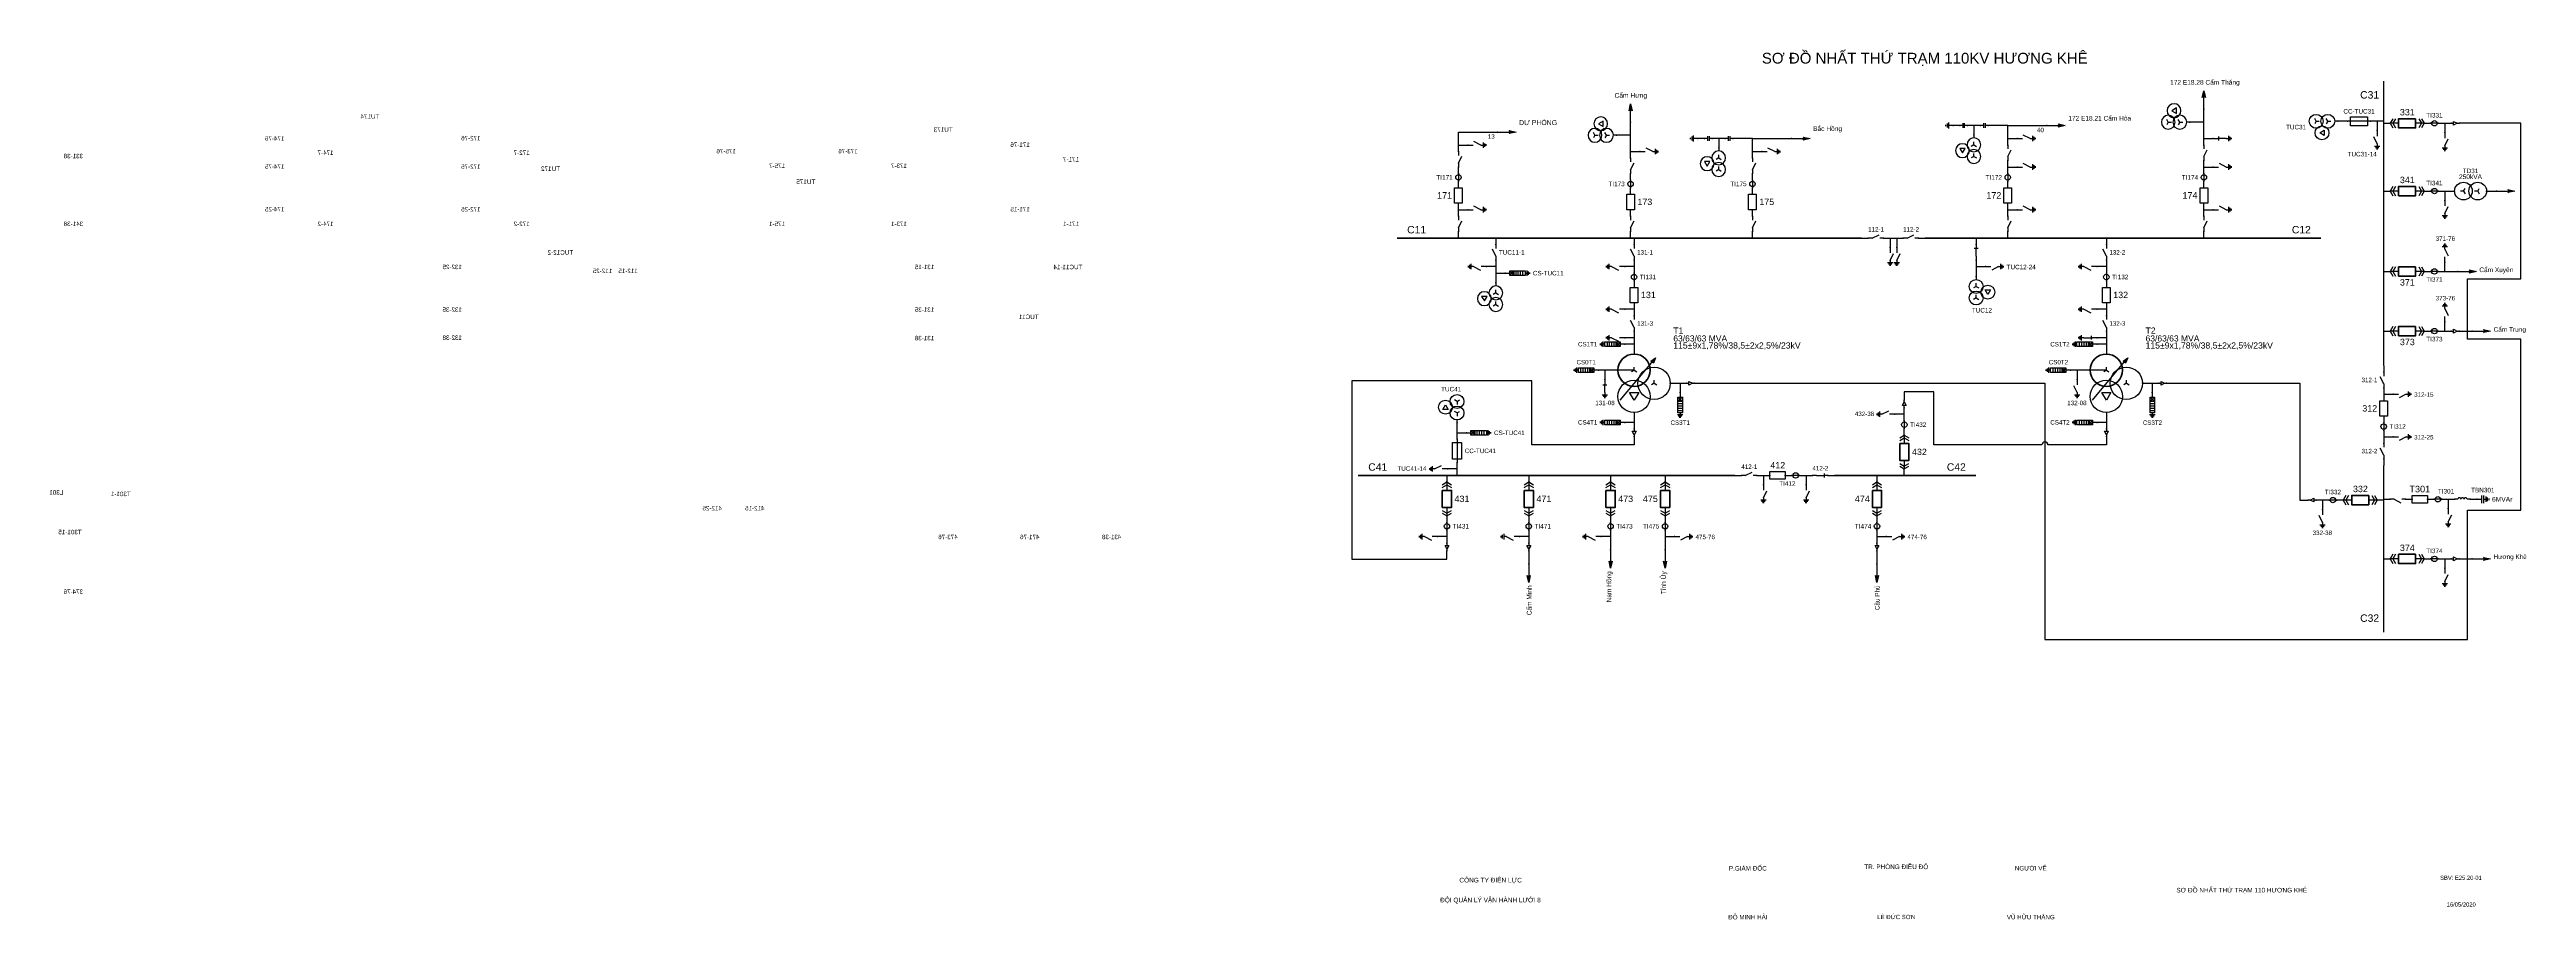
# Model space of a CAD drawing. Header units: millimetres. Extents: x -393 to 411, y 8 to 290.
import ezdxf

# ---------------------------------------------------------------- set-up
doc = ezdxf.new("R2010")
doc.units = ezdxf.units.MM
for name, color, linetype, lineweight in [('BUSBAR_110KV', 1, 'Continuous', 50), ('BUSBAR_22KV', 5, 'Continuous', 50), ('BUSBAR_35KV', 30, 'Continuous', 50), ('GROUND', 3, 'Continuous', 25), ('HV_110KV', 1, 'Continuous', 25), ('MV_22KV', 5, 'Continuous', 25), ('MV_35KV', 30, 'Continuous', 25), ('SLD_OTHER', 7, 'Continuous', 25)]:
    doc.layers.add(name, color=color, linetype=linetype, lineweight=lineweight)
doc.layers.add('SYM_PORTS', color=8, linetype='Continuous', plot=False)
doc.layers.add('TEXT', color=7, linetype='Continuous')
doc.styles.add('SLD_TEXT', font='arial.ttf')

# ---------------------------------------------------------------- blocks, each defined once
blk = doc.blocks.new('SYM_DISCONNECTOR_OPEN')
at = {"lineweight": 25}
for points in [[(0, -1.25), (-1.125, 1)], [(0, 2.5), (0, 1.25)], [(0, -1.25), (0, -2.5)]]:
    blk.add_lwpolyline(points, dxfattribs=at)
at = {"layer": 'SYM_PORTS'}
for p in [(0, 2.5), (0, -2.5)]:
    blk.add_point(p, dxfattribs=at)
blk.add_attdef('DEVICE_CODE', (1, -0.5), '', height=2)
blk = doc.blocks.new('SYM_EARTHING_SWITCH_OPEN')
at = {"lineweight": 25}
for points in [[(0, -1.25), (-1.125, 1)], [(0, 3), (0, 1.25)], [(-0.875, -2), (0.875, -2)], [(-0.5625, -2.4375), (0.5625, -2.4375)], [(-0.25, -2.875), (0.25, -2.875)], [(0, -1.25), (0, -2)]]:
    blk.add_lwpolyline(points, dxfattribs=at)
at = {"layer": 'SYM_PORTS'}
blk.add_point((0, 3), dxfattribs=at)
blk.add_attdef('DEVICE_CODE', (1.875, 0), '', height=2)
blk = doc.blocks.new('SYM_CIRCUIT_BREAKER')
at = {"lineweight": 25}
blk.add_lwpolyline([(-1.25, 2.5), (1.25, 2.5), (1.25, -2.5), (-1.25, -2.5)], close=True, dxfattribs=at)
at = {"layer": 'SYM_PORTS'}
for p in [(0, 2.5), (0, -2.5)]:
    blk.add_point(p, dxfattribs=at)
blk.add_attdef('DEVICE_CODE', (2.25, -0.5), '', height=2)
at = {"flags": 1}
blk.add_attdef('RATING', (2.25, -3.5), '', height=2, dxfattribs=at)
blk = doc.blocks.new('SYM_CURRENT_TRANSFORMER')
at = {"lineweight": 25}
blk.add_lwpolyline([(0, 1.25), (0, -1.25)], dxfattribs=at)
blk.add_circle((0, 0), 0.875, dxfattribs=at)
at = {"layer": 'SYM_PORTS'}
for p in [(0, 1.25), (0, -1.25)]:
    blk.add_point(p, dxfattribs=at)
blk.add_attdef('DEVICE_CODE', (1.875, -1.75), '', height=2)
at = {"flags": 1}
blk.add_attdef('RATIO', (1.875, -4.75), '', height=2, dxfattribs=at)
blk = doc.blocks.new('SYM_LINE_FEEDER_ARROW')
blk.add_hatch(color=7).paths.add_polyline_path([(0, -3), (-0.5, -0.75), (0, -1.25), (0.5, -0.75)])
at = {"lineweight": 25}
blk.add_lwpolyline([(0, 3), (0, -1.25)], dxfattribs=at)
blk.add_lwpolyline([(0, -3), (-0.5, -0.75), (0, -1.25), (0.5, -0.75)], close=True, dxfattribs=at)
at = {"layer": 'SYM_PORTS'}
blk.add_point((0, 3), dxfattribs=at)
blk.add_attdef('LINE_NAME', (1.5, 0), '', height=2)
blk = doc.blocks.new('SYM_VOLTAGE_TRANSFORMER')
at = {"lineweight": 25}
for points in [[(0, 1.375), (-0.8625, 0.875)], [(0, 4.625), (0, 3.625)], [(0, 1.375), (0, 2.375)], [(0, 1.375), (0.8625, 0.875)], [(0, -2.375), (-0.8625, -2.875)], [(0, -2.375), (0, -1.375)], [(0, -2.375), (0.8625, -2.875)]]:
    blk.add_lwpolyline(points, dxfattribs=at)
blk.add_lwpolyline([(2.875, 0.25), (4.625, 0.25), (3.75, -1.25)], close=True, dxfattribs=at)
for centre in [(0, 1.375), (3.75, -0.5), (0, -2.375)]:
    blk.add_circle(centre, 2.25, dxfattribs=at)
at = {"layer": 'SYM_PORTS'}
blk.add_point((0, 4.625), dxfattribs=at)
blk.add_attdef('DEVICE_CODE', (7, 1.625), '', height=2)
at = {"flags": 1}
blk.add_attdef('RATIO', (7, -1.375), '', height=2, dxfattribs=at)
blk = doc.blocks.new('SYM_COUPLING_CAPACITOR')
at = {"lineweight": 25}
for points in [[(-0.75, 0.25), (0.75, 0.25)], [(0, 1.25), (0, 0.25)], [(-0.75, -0.25), (0.75, -0.25)], [(0, -0.25), (0, -1.25)]]:
    blk.add_lwpolyline(points, dxfattribs=at)
at = {"layer": 'SYM_PORTS'}
for p in [(0, 1.25), (0, -1.25)]:
    blk.add_point(p, dxfattribs=at)
blk.add_attdef('DEVICE_CODE', (1.75, -1.75), '', height=2)
blk = doc.blocks.new('SYM_GROUND_SYMBOL')
at = {"lineweight": 25}
for points in [[(0, 1.25), (0, -0.25)], [(-1, -0.25), (1, -0.25)], [(-0.625, -0.75), (0.625, -0.75)], [(-0.25, -1.25), (0.25, -1.25)]]:
    blk.add_lwpolyline(points, dxfattribs=at)
at = {"layer": 'SYM_PORTS'}
blk.add_point((0, 1.25), dxfattribs=at)
blk = doc.blocks.new('SYM_SURGE_ARRESTER')
at = {"lineweight": 25}
for points in [[(-0.75, 2.5), (0.75, 2.5), (0.75, 1.25), (-0.75, 1.25)], [(-0.75, 1.25), (0.75, 1.25), (0.75, -2.5), (-0.75, -2.5)]]:
    blk.add_lwpolyline(points, close=True, dxfattribs=at)
for points in [[(-0.75, 2.5), (0.75, 1.25)], [(0.75, 2.5), (-0.75, 1.25)], [(-0.75, 0.5), (0.75, 0.5)], [(0, 4), (0, 2.5)], [(-0.875, -3.125), (0.875, -3.125)], [(-0.75, -0.25), (0.75, -0.25)], [(-0.75, -1), (0.75, -1)], [(-0.75, -1.75), (0.75, -1.75)], [(-0.5625, -3.5625), (0.5625, -3.5625)], [(-0.25, -4), (0.25, -4)], [(0, -2.5), (0, -3.125)]]:
    blk.add_lwpolyline(points, dxfattribs=at)
at = {"layer": 'SYM_PORTS'}
blk.add_point((0, 4), dxfattribs=at)
blk.add_attdef('DEVICE_CODE', (1.875, 1), '', height=2)
blk = doc.blocks.new('SYM_TRANSFORMER_3W')
blk.add_hatch(color=7).paths.add_polyline_path([(3.75, 8.25), (3.0125, 6.575), (2.2375, 7.225)])
at = {"lineweight": 25}
for points in [[(3.75, 8.25), (3.0125, 6.575), (2.2375, 7.225)], [(-4.75, -3), (-1.75, -3), (-3.25, -5.5)]]:
    blk.add_lwpolyline(points, close=True, dxfattribs=at)
for points in [[(-3.25, 4.25), (-8.5, 4.25)], [(-7.75, -5.5), (3.0125, 7.35)], [(-3.25, 4.25), (-4.1125, 3.75)], [(-3.25, 4.25), (-3.25, 5.25)], [(-3.25, 4.25), (-2.3875, 3.75)], [(3.25, 0), (2.3875, -0.5)], [(3.25, 0), (3.25, 1)], [(3.25, 0), (4.1125, -0.5)]]:
    blk.add_lwpolyline(points, dxfattribs=at)
at = {"lineweight": 50}
blk.add_circle((-3.25, 4.25), 5.25, dxfattribs=at)
at = {"lineweight": 25}
for centre in [(-3.25, -4.25), (3.25, 0)]:
    blk.add_circle(centre, 5.25, dxfattribs=at)
at = {"layer": 'SYM_PORTS'}
for p in [(-3.25, 9.5), (-8.5, 4.25), (8.5, 0), (-3.25, -9.5)]:
    blk.add_point(p, dxfattribs=at)
blk.add_attdef('DEVICE_CODE', (9.5, 6.5), '', height=2)
at = {"flags": 1}
for tag, p in [('VOLTAGE_RATIO', (9.5, 0.5)), ('POWER', (9.5, 3.5))]:
    blk.add_attdef(tag, p, '', height=2, dxfattribs=at)
blk = doc.blocks.new('SYM_CABLE_TERMINATION')
at = {"lineweight": 25}
blk.add_lwpolyline([(-0.625, 0.5), (0.625, 0.5), (0, -0.625)], close=True, dxfattribs=at)
for points in [[(0, 1.25), (0, 0.5)], [(0, -0.625), (0, -1.25)]]:
    blk.add_lwpolyline(points, dxfattribs=at)
at = {"layer": 'SYM_PORTS'}
for p in [(0, 1.25), (0, -1.25)]:
    blk.add_point(p, dxfattribs=at)
blk = doc.blocks.new('SYM_EARTHING_SWITCH_CLOSED')
at = {"lineweight": 25}
for points in [[(-0.625, 1.25), (0.625, 1.25)], [(0, 3), (0, 1.25)], [(0, -1.25), (0, 1.5)], [(-0.875, -2), (0.875, -2)], [(-0.5625, -2.4375), (0.5625, -2.4375)], [(-0.25, -2.875), (0.25, -2.875)], [(0, -1.25), (0, -2)]]:
    blk.add_lwpolyline(points, dxfattribs=at)
at = {"layer": 'SYM_PORTS'}
blk.add_point((0, 3), dxfattribs=at)
blk.add_attdef('DEVICE_CODE', (1.875, 0), '', height=2)
blk = doc.blocks.new('SYM_DISCONNECTOR_CLOSED')
at = {"lineweight": 25}
for points in [[(-0.625, 1.25), (0.625, 1.25)], [(0, 2.5), (0, 1.25)], [(0, -1.25), (0, 1.5)], [(0, -1.25), (0, -2.5)]]:
    blk.add_lwpolyline(points, dxfattribs=at)
at = {"layer": 'SYM_PORTS'}
for p in [(0, 2.5), (0, -2.5)]:
    blk.add_point(p, dxfattribs=at)
blk.add_attdef('DEVICE_CODE', (1.625, -0.5), '', height=2)
blk = doc.blocks.new('SYM_DRAWOUT_BREAKER')
at = {"lineweight": 25}
for points in [[(-1.5, 4.625), (0, 5.5), (1.5, 4.625)], [(-1.5, 3.75), (0, 4.625), (1.5, 3.75)], [(0, 5.5), (0, 2.75)], [(-1.5, -3.75), (0, -4.625), (1.5, -3.75)], [(-1.5, -4.625), (0, -5.5), (1.5, -4.625)], [(0, -2.75), (0, -5.5)]]:
    blk.add_lwpolyline(points, dxfattribs=at)
at = {"lineweight": 35}
blk.add_lwpolyline([(-1.5, 2.75), (1.5, 2.75), (1.5, -2.75), (-1.5, -2.75)], close=True, dxfattribs=at)
at = {"layer": 'SYM_PORTS'}
for p in [(0, 5.5), (0, -5.5)]:
    blk.add_point(p, dxfattribs=at)
blk.add_attdef('DEVICE_CODE', (2.5, 2.5), '', height=2)
at = {"flags": 1}
blk.add_attdef('RATING', (2.5, -0.5), '', height=2, dxfattribs=at)
blk = doc.blocks.new('SYM_TRANSFORMER_2W')
at = {"lineweight": 25}
for points in [[(0, 2.3125), (-0.8625, 1.8125)], [(0, 2.3125), (0, 3.3125)], [(0, 2.3125), (0.8625, 1.8125)], [(0, -2.3125), (-0.8625, -2.8125)], [(0, -2.3125), (0, -1.3125)], [(0, -2.3125), (0.8625, -2.8125)]]:
    blk.add_lwpolyline(points, dxfattribs=at)
for centre in [(0, 2.3125), (0, -2.3125)]:
    blk.add_circle(centre, 2.875, dxfattribs=at)
at = {"layer": 'SYM_PORTS'}
for p in [(0, 5.1875), (0, -5.1875)]:
    blk.add_point(p, dxfattribs=at)
blk.add_attdef('DEVICE_CODE', (3.875, 2.1875), '', height=2)
at = {"flags": 1}
for tag, p in [('POWER', (3.875, -0.8125)), ('VOLTAGE_RATIO', (3.875, -3.8125))]:
    blk.add_attdef(tag, p, '', height=2, dxfattribs=at)
blk = doc.blocks.new('SYM_FUSE_DISCONNECTOR')
at = {"lineweight": 25}
blk.add_lwpolyline([(-1.5, 2.75), (1.5, 2.75), (1.5, -2.75), (-1.5, -2.75)], close=True, dxfattribs=at)
blk.add_lwpolyline([(0, 3.75), (0, -3.75)], dxfattribs=at)
at = {"layer": 'SYM_PORTS'}
for p in [(0, 3.75), (0, -3.75)]:
    blk.add_point(p, dxfattribs=at)
blk.add_attdef('DEVICE_CODE', (2.5, 0.75), '', height=2)
at = {"flags": 1}
blk.add_attdef('RATING', (2.5, -2.25), '', height=2, dxfattribs=at)
blk = doc.blocks.new('SYM_SHUNT_REACTOR')
at = {"lineweight": 25}
for points in [[(0, 2.5), (0, 1.5)], [(0, 1.5), (0.25, 1.4325), (0.4325, 1.25), (0.5, 1), (0.4325, 0.75), (0.25, 0.5675), (0, 0.5), (0.25, 0.4325), (0.4325, 0.25), (0.5, 0), (0.4325, -0.25), (0.25, -0.4325), (0, -0.5), (0.25, -0.5675), (0.4325, -0.75), (0.5, -1), (0.4325, -1.25), (0.25, -1.4325), (0, -1.5)], [(0, -1.5), (0, -2.5)]]:
    blk.add_lwpolyline(points, dxfattribs=at)
at = {"layer": 'SYM_PORTS'}
for p in [(0, 2.5), (0, -2.5)]:
    blk.add_point(p, dxfattribs=at)
blk.add_attdef('DEVICE_CODE', (1.5, -0.5), '', height=2)
at = {"flags": 1}
blk.add_attdef('RATING', (1.5, -3.5), '', height=2, dxfattribs=at)
blk = doc.blocks.new('SYM_SHUNT_CAPACITOR')
at = {"lineweight": 25}
for points in [[(-1.25, 0.375), (1.25, 0.375)], [(0, 2), (0, 0.375)], [(-1.25, -0.375), (1.25, -0.375)], [(-0.875, -1.125), (0.875, -1.125)], [(-0.5625, -1.5625), (0.5625, -1.5625)], [(-0.25, -2), (0.25, -2)], [(0, -0.375), (0, -1.125)]]:
    blk.add_lwpolyline(points, dxfattribs=at)
at = {"layer": 'SYM_PORTS'}
blk.add_point((0, 2), dxfattribs=at)
blk.add_attdef('DEVICE_CODE', (2.25, -1), '', height=2)
at = {"flags": 1}
blk.add_attdef('RATING', (2.25, -4), '', height=2, dxfattribs=at)

msp = doc.modelspace()

# ---------------------------------------------------------------- linework, layer by layer
at = {"layer": 'BUSBAR_110KV', "const_width": 0.49}
for points in [[(44.68, 228.74), (195.56, 228.74)], [(216.14, 228.74), (344.66, 228.74)]]:
    msp.add_lwpolyline(points, dxfattribs=at)
at = {"layer": 'BUSBAR_22KV', "const_width": 0.49}
for points in [[(32.04, 151.74), (154.39, 151.74)], [(186.7, 151.74), (232.65, 151.74)]]:
    msp.add_lwpolyline(points, dxfattribs=at)
at = {"layer": 'BUSBAR_35KV', "const_width": 0.49}
for points in [[(365, 279.75), (365, 187.33)], [(365, 155.01), (365, 100.88)]]:
    msp.add_lwpolyline(points, dxfattribs=at)
at = {"layer": 'GROUND'}
for points in [[(144.49, 261.06), (142.37, 261.06)], [(227.36, 265.29), (225.24, 265.29)]]:
    msp.add_lwpolyline(points, dxfattribs=at)
at = {"layer": 'HV_110KV'}
for points in [[(120.5, 262.12), (120.5, 266.35)], [(306.62, 266.35), (302.07, 266.35)], [(306.62, 266.35), (306.62, 270.58)], [(306.62, 261.06), (306.62, 266.35)], [(64.64, 258.94), (64.64, 263.17), (77.33, 263.17)], [(64.64, 256.82), (64.64, 258.94)], [(64.64, 258.94), (67.67, 258.94)], [(120.5, 262.12), (115.95, 262.12)], [(120.5, 256.82), (120.5, 262.12)], [(149.11, 261.06), (146.99, 261.06)], [(151.22, 261.06), (149.11, 261.06)], [(149.11, 261.06), (149.11, 258.02)], [(160.07, 261.06), (153.72, 261.06)], [(160.07, 256.82), (160.07, 261.06)], [(160.07, 261.06), (172.77, 261.06)], [(231.98, 265.29), (229.86, 265.29)], [(234.09, 265.29), (231.98, 265.29)], [(231.98, 265.29), (231.98, 262.26)], [(242.94, 265.29), (236.59, 265.29)], [(242.94, 261.06), (242.94, 265.29)], [(242.94, 265.29), (255.64, 265.29)], [(242.94, 258.94), (242.94, 261.06)], [(242.94, 261.06), (245.97, 261.06)], [(306.62, 258.94), (306.62, 261.06)], [(306.62, 261.06), (309.65, 261.06)], [(64.64, 249.71), (64.64, 251.82)], [(120.5, 254.71), (120.5, 256.82)], [(120.5, 256.82), (123.53, 256.82)], [(120.5, 247.59), (120.5, 249.71)], [(160.07, 254.71), (160.07, 256.82)], [(160.07, 256.82), (163.1, 256.82)], [(160.07, 247.59), (160.07, 249.71)], [(242.94, 251.82), (242.94, 253.94)], [(242.94, 249.71), (242.94, 251.82)], [(242.94, 251.82), (245.97, 251.82)], [(306.62, 251.82), (306.62, 253.94)], [(306.62, 249.71), (306.62, 251.82)], [(306.62, 251.82), (309.65, 251.82)], [(64.64, 245.09), (64.64, 247.21)], [(120.5, 242.98), (120.5, 245.09)], [(160.07, 242.98), (160.07, 245.09)], [(242.94, 245.09), (242.94, 247.21)], [(306.62, 245.09), (306.62, 247.21)], [(64.64, 237.98), (64.64, 240.09)], [(64.64, 235.86), (64.64, 237.98)], [(64.64, 237.98), (67.67, 237.98)], [(120.5, 235.86), (120.5, 237.98)], [(160.07, 235.86), (160.07, 237.98)], [(242.94, 237.98), (242.94, 240.09)], [(242.94, 235.86), (242.94, 237.98)], [(242.94, 237.98), (245.97, 237.98)], [(306.62, 237.98), (306.62, 240.09)], [(306.62, 235.86), (306.62, 237.98)], [(306.62, 237.98), (309.65, 237.98)], [(64.64, 228.74), (64.64, 230.86)], [(76.79, 228.74), (76.79, 226.63)], [(120.5, 228.74), (120.5, 230.86)], [(121.65, 228.74), (121.65, 226.63)], [(160.07, 228.74), (160.07, 230.86)], [(195.56, 228.74), (197.67, 228.74)], [(202.67, 228.74), (204.79, 228.74)], [(204.79, 228.74), (204.79, 225.71)], [(204.79, 228.74), (206.9, 228.74)], [(206.9, 228.74), (206.9, 225.71)], [(206.9, 228.74), (209.02, 228.74)], [(214.02, 228.74), (216.14, 228.74)], [(232.72, 228.74), (232.72, 226.63)], [(242.94, 228.74), (242.94, 230.86)], [(274.96, 228.74), (274.96, 226.63)], [(306.62, 228.74), (306.62, 230.86)], [(76.79, 219.51), (73.76, 219.51)], [(76.79, 221.63), (76.79, 219.51)], [(76.79, 219.51), (76.79, 217.39)], [(76.79, 217.39), (79.82, 217.39)], [(76.79, 217.39), (76.79, 214.22)], [(121.65, 219.51), (118.61, 219.51)], [(121.65, 221.63), (121.65, 219.51)], [(121.65, 219.51), (121.65, 217.39)], [(232.72, 221.63), (232.72, 219.51)], [(232.72, 219.51), (235.75, 219.51)], [(232.72, 219.51), (232.72, 216.34)], [(274.96, 219.51), (271.93, 219.51)], [(274.96, 221.63), (274.96, 219.51)], [(274.96, 219.51), (274.96, 217.39)], [(121.65, 214.89), (121.65, 212.78)], [(274.96, 214.89), (274.96, 212.78)], [(121.65, 205.66), (118.61, 205.66)], [(121.65, 207.78), (121.65, 205.66)], [(121.65, 205.66), (121.65, 203.55)], [(274.96, 205.66), (271.93, 205.66)], [(274.96, 207.78), (274.96, 205.66)], [(274.96, 205.66), (274.96, 203.55)], [(121.65, 196.43), (118.61, 196.43)], [(121.65, 194.31), (118.61, 194.31)], [(121.65, 198.55), (121.65, 196.43)], [(121.65, 196.43), (121.65, 194.31)], [(121.65, 194.31), (121.65, 191.14)], [(274.96, 196.43), (271.93, 196.43)], [(274.96, 194.31), (271.93, 194.31)], [(274.96, 198.55), (274.96, 196.43)], [(274.96, 196.43), (274.96, 194.31)], [(274.96, 194.31), (274.96, 191.14)], [(112.16, 185.89), (110.05, 185.89)], [(116.4, 185.89), (112.16, 185.89)], [(112.16, 185.89), (112.16, 182.86)], [(265.48, 185.89), (263.36, 185.89)], [(269.71, 185.89), (265.48, 185.89)], [(265.48, 185.89), (265.48, 182.86)]]:
    msp.add_lwpolyline(points, dxfattribs=at)
at = {"layer": 'MV_22KV'}
for points in [[(121.65, 164.35), (121.65, 161.65), (88.5, 161.65), (88.5, 182.49), (30, 182.49), (30, 124.58), (60.89, 124.58), (60.89, 127.28)], [(121.65, 168.97), (118.61, 168.97)], [(121.65, 172.14), (121.65, 168.97)], [(121.65, 168.97), (121.65, 166.85)], [(209.38, 171.59), (206.35, 171.59)], [(209.38, 171.59), (209.38, 173.71)], [(209.38, 169.48), (209.38, 171.59)], [(274.96, 168.97), (271.93, 168.97)], [(274.96, 172.14), (274.96, 168.97)], [(274.96, 168.97), (274.96, 166.85)], [(64.16, 165.59), (64.16, 168.77)], [(64.16, 163.48), (64.16, 165.59)], [(64.16, 165.59), (67.19, 165.59)], [(209.38, 164.86), (209.38, 166.98)], [(64.16, 153.86), (61.13, 153.86)], [(64.16, 153.86), (64.16, 155.98)], [(64.16, 151.74), (64.16, 153.86)], [(209.38, 151.74), (209.38, 153.86)], [(60.89, 151.74), (60.89, 149.63)], [(87.46, 151.74), (87.46, 149.63)], [(114.02, 151.74), (114.02, 149.63)], [(131.71, 151.74), (131.71, 149.63)], [(154.39, 151.74), (156.51, 151.74)], [(161.51, 151.74), (163.62, 151.74)], [(163.62, 151.74), (163.62, 148.71)], [(163.62, 151.74), (165.74, 151.74)], [(170.74, 151.74), (172.85, 151.74)], [(175.35, 151.74), (177.47, 151.74)], [(177.47, 151.74), (177.47, 148.71)], [(177.47, 151.74), (179.59, 151.74)], [(184.59, 151.74), (186.7, 151.74)], [(200.5, 151.74), (200.5, 149.63)], [(60.89, 138.63), (60.89, 136.51)], [(87.46, 138.63), (87.46, 136.51)], [(114.02, 138.63), (114.02, 136.51)], [(131.71, 138.63), (131.71, 136.51)], [(200.5, 138.63), (200.5, 136.51)], [(60.89, 131.89), (57.86, 131.89)], [(60.89, 134.01), (60.89, 131.89)], [(60.89, 131.89), (60.89, 129.78)], [(87.46, 131.89), (84.42, 131.89)], [(87.46, 134.01), (87.46, 131.89)], [(87.46, 131.89), (87.46, 129.78)], [(114.02, 131.89), (110.99, 131.89)], [(114.02, 134.01), (114.02, 131.89)], [(114.02, 131.89), (114.02, 127.66)], [(131.71, 134.01), (131.71, 131.89)], [(131.71, 131.89), (134.74, 131.89)], [(131.71, 131.89), (131.71, 127.66)], [(200.5, 134.01), (200.5, 131.89)], [(200.5, 131.89), (203.53, 131.89)], [(200.5, 131.89), (200.5, 129.78)], [(87.46, 127.28), (87.46, 123.05)], [(200.5, 127.28), (200.5, 123.05)]]:
    msp.add_lwpolyline(points, dxfattribs=at)
msp.add_lwpolyline([(274.96, 164.35), (274.96, 161.65), (256, 161.65, 1), (254, 161.65), (219, 161.65), (219, 178.91), (209.38, 178.91), (209.38, 176.21)], format="xyb", dxfattribs=at)
at = {"layer": 'MV_35KV'}
for points in [[(141.19, 181.64), (143.89, 181.64), (255, 181.64), (255, 98.49), (392.16, 98.49), (392.16, 140.49), (409.5, 140.49), (409.5, 195.99), (392.16, 195.99), (392.16, 215.49), (409.5, 215.49), (409.5, 266.01), (392.16, 266.01), (389.46, 266.01)], [(353.26, 266.66), (350.09, 266.66)], [(362.88, 266.66), (360.76, 266.66)], [(365, 266.66), (362.88, 266.66)], [(362.88, 266.66), (362.88, 263.63)], [(365, 266.01), (367.11, 266.01)], [(378.11, 266.01), (380.23, 266.01)], [(382.73, 266.01), (384.85, 266.01)], [(384.85, 266.01), (384.85, 262.98)], [(384.85, 266.01), (386.96, 266.01)], [(365, 244.02), (367.11, 244.02)], [(378.11, 244.02), (380.23, 244.02)], [(382.73, 244.02), (384.85, 244.02)], [(384.85, 244.02), (384.85, 240.99)], [(384.85, 244.02), (388.02, 244.02)], [(365, 217.93), (367.11, 217.93)], [(378.11, 217.93), (380.23, 217.93)], [(382.73, 217.93), (384.85, 217.93)], [(384.85, 217.93), (384.85, 220.96)], [(384.85, 217.93), (389.08, 217.93)], [(384.85, 198.58), (384.85, 201.62)], [(365, 198.58), (367.11, 198.58)], [(378.11, 198.58), (380.23, 198.58)], [(382.73, 198.58), (384.85, 198.58)], [(384.85, 198.58), (386.96, 198.58)], [(389.46, 198.58), (393.69, 198.58)], [(365, 187.33), (365, 185.21)], [(133.4, 181.64), (136.57, 181.64)], [(136.57, 181.64), (136.57, 178.61)], [(136.57, 181.64), (138.69, 181.64)], [(286.71, 181.64), (289.89, 181.64)], [(289.89, 181.64), (289.89, 178.61)], [(289.89, 181.64), (292, 181.64)], [(294.5, 181.64), (297.2, 181.64), (337.83, 181.64), (337.83, 143.76), (340.53, 143.76)], [(365, 180.21), (365, 178.1)], [(365, 178.1), (368.03, 178.1)], [(365, 178.1), (365, 175.98)], [(365, 170.98), (365, 168.86)], [(365, 166.36), (365, 164.25)], [(365, 164.25), (368.03, 164.25)], [(365, 164.25), (365, 162.13)], [(365, 157.13), (365, 155.01)], [(345.15, 143.76), (343.03, 143.76)], [(347.26, 143.76), (345.15, 143.76)], [(345.15, 143.76), (345.15, 140.73)], [(351.88, 143.76), (349.76, 143.76)], [(365, 143.76), (362.88, 143.76)], [(365, 144.01), (367.11, 144.01)], [(372.11, 144.01), (374.23, 144.01)], [(379.23, 144.01), (381.35, 144.01)], [(383.85, 144.01), (385.96, 144.01)], [(385.96, 144.01), (385.96, 140.98)], [(385.96, 144.01), (388.08, 144.01)], [(393.08, 144.01), (395.19, 144.01)], [(365, 124.67), (367.11, 124.67)], [(378.11, 124.67), (380.23, 124.67)], [(382.73, 124.67), (384.85, 124.67)], [(384.85, 124.67), (384.85, 121.63)], [(384.85, 124.67), (386.96, 124.67)], [(389.46, 124.67), (393.69, 124.67)]]:
    msp.add_lwpolyline(points, dxfattribs=at)
at = {"layer": 'SLD_OTHER'}
msp.add_lwpolyline([(398.39, 244.02), (401.57, 244.02)], dxfattribs=at)

# ---------------------------------------------------------------- block references
at = {"layer": 'GROUND', "rotation": 270}
for p in [(223.99, 265.29), (141.12, 261.06)]:
    msp.add_blockref('SYM_GROUND_SYMBOL', p, dxfattribs=at)
at = {"layer": 'HV_110KV'}
for name, p, rotation in [('SYM_LINE_FEEDER_ARROW', (306.62, 273.58), 180), ('SYM_LINE_FEEDER_ARROW', (120.5, 269.35), 180), ('SYM_COUPLING_CAPACITOR', (228.61, 265.29), 270), ('SYM_COUPLING_CAPACITOR', (235.34, 265.29), 270), ('SYM_LINE_FEEDER_ARROW', (258.64, 265.29), 90), ('SYM_LINE_FEEDER_ARROW', (80.33, 263.17), 90), ('SYM_COUPLING_CAPACITOR', (145.74, 261.06), 270), ('SYM_COUPLING_CAPACITOR', (152.47, 261.06), 270), ('SYM_LINE_FEEDER_ARROW', (175.77, 261.06), 90)]:
    msp.add_blockref(name, p, dxfattribs=dict(at, rotation=rotation))
ref = msp.add_blockref('SYM_VOLTAGE_TRANSFORMER', (297.44, 266.35), dxfattribs=dict(at, xscale=-1, rotation=270))
ref.add_attrib('DEVICE_CODE', 'TU174', (285.65, 267.49), dxfattribs={"layer": 'TEXT', "extrusion": (0, 0, -1), "height": 1.476, "style": 'SLD_TEXT'})
ref = msp.add_blockref('SYM_VOLTAGE_TRANSFORMER', (111.32, 262.12), dxfattribs=dict(at, xscale=-1, rotation=270))
ref.add_attrib('DEVICE_CODE', 'TU173', (99.53, 263.26), dxfattribs={"layer": 'TEXT', "extrusion": (0, 0, -1), "height": 1.476, "style": 'SLD_TEXT'})
ref = msp.add_blockref('SYM_EARTHING_SWITCH_CLOSED', (312.65, 261.06), dxfattribs=dict(at, xscale=-1, rotation=90))
ref.add_attrib('DEVICE_CODE', '174-76', (316.51, 260.36), dxfattribs={"layer": 'TEXT', "extrusion": (0, 0, -1), "height": 1.448, "style": 'SLD_TEXT'})
ref = msp.add_blockref('SYM_DISCONNECTOR_OPEN', (306.62, 256.44), dxfattribs=dict(at, xscale=-1))
ref.add_attrib('DEVICE_CODE', '174-7', (300.54, 255.73), dxfattribs={"layer": 'TEXT', "extrusion": (0, 0, -1), "height": 1.462, "style": 'SLD_TEXT'})
ref = msp.add_blockref('SYM_EARTHING_SWITCH_OPEN', (248.97, 261.06), dxfattribs=dict(at, xscale=-1, rotation=90))
ref.add_attrib('DEVICE_CODE', '172-76', (252.83, 260.48), dxfattribs={"layer": 'TEXT', "extrusion": (0, 0, -1), "height": 1.448, "style": 'SLD_TEXT'})
ref = msp.add_blockref('SYM_DISCONNECTOR_OPEN', (242.94, 256.44), dxfattribs=dict(at, xscale=-1))
ref.add_attrib('DEVICE_CODE', '172-7', (236.87, 255.73), dxfattribs={"layer": 'TEXT', "extrusion": (0, 0, -1), "height": 1.462, "style": 'SLD_TEXT'})
ref = msp.add_blockref('SYM_VOLTAGE_TRANSFORMER', (231.98, 257.63), dxfattribs=dict(at, xscale=-1))
ref.add_attrib('DEVICE_CODE', 'TU172', (227.01, 250.54), dxfattribs={"layer": 'TEXT', "extrusion": (0, 0, -1), "height": 1.476, "style": 'SLD_TEXT'})
ref = msp.add_blockref('SYM_EARTHING_SWITCH_OPEN', (166.1, 256.82), dxfattribs=dict(at, xscale=-1, rotation=90))
ref.add_attrib('DEVICE_CODE', '175-76', (169.96, 256.25), dxfattribs={"layer": 'TEXT', "extrusion": (0, 0, -1), "height": 1.448, "style": 'SLD_TEXT'})
ref = msp.add_blockref('SYM_VOLTAGE_TRANSFORMER', (149.11, 253.4), dxfattribs=dict(at, xscale=-1))
ref.add_attrib('DEVICE_CODE', 'TU175', (144.14, 246.31), dxfattribs={"layer": 'TEXT', "extrusion": (0, 0, -1), "height": 1.476, "style": 'SLD_TEXT'})
ref = msp.add_blockref('SYM_EARTHING_SWITCH_OPEN', (126.53, 256.82), dxfattribs=dict(at, xscale=-1, rotation=90))
ref.add_attrib('DEVICE_CODE', '173-76', (130.39, 256.25), dxfattribs={"layer": 'TEXT', "extrusion": (0, 0, -1), "height": 1.448, "style": 'SLD_TEXT'})
ref = msp.add_blockref('SYM_EARTHING_SWITCH_OPEN', (70.67, 258.94), dxfattribs=dict(at, xscale=-1, rotation=90))
ref.add_attrib('DEVICE_CODE', '171-76', (74.53, 258.36), dxfattribs={"layer": 'TEXT', "extrusion": (0, 0, -1), "height": 1.448, "style": 'SLD_TEXT'})
ref = msp.add_blockref('SYM_EARTHING_SWITCH_OPEN', (312.65, 251.82), dxfattribs=dict(at, xscale=-1, rotation=90))
ref.add_attrib('DEVICE_CODE', '174-75', (316.51, 251.25), dxfattribs={"layer": 'TEXT', "extrusion": (0, 0, -1), "height": 1.448, "style": 'SLD_TEXT'})
ref = msp.add_blockref('SYM_EARTHING_SWITCH_OPEN', (248.97, 251.82), dxfattribs=dict(at, xscale=-1, rotation=90))
ref.add_attrib('DEVICE_CODE', '172-75', (252.83, 251.25), dxfattribs={"layer": 'TEXT', "extrusion": (0, 0, -1), "height": 1.448, "style": 'SLD_TEXT'})
ref = msp.add_blockref('SYM_DISCONNECTOR_OPEN', (160.07, 252.21), dxfattribs=dict(at, xscale=-1))
ref.add_attrib('DEVICE_CODE', '175-7', (154, 251.51), dxfattribs={"layer": 'TEXT', "extrusion": (0, 0, -1), "height": 1.45, "style": 'SLD_TEXT'})
ref = msp.add_blockref('SYM_DISCONNECTOR_OPEN', (120.5, 252.21), dxfattribs=dict(at, xscale=-1))
ref.add_attrib('DEVICE_CODE', '173-7', (114.42, 251.51), dxfattribs={"layer": 'TEXT', "extrusion": (0, 0, -1), "height": 1.45, "style": 'SLD_TEXT'})
ref = msp.add_blockref('SYM_DISCONNECTOR_OPEN', (64.64, 254.32), dxfattribs=dict(at, xscale=-1))
ref.add_attrib('DEVICE_CODE', '171-7', (58.56, 253.61), dxfattribs={"layer": 'TEXT', "extrusion": (0, 0, -1), "height": 1.462, "style": 'SLD_TEXT'})
ref = msp.add_blockref('SYM_CURRENT_TRANSFORMER', (64.64, 248.46), dxfattribs=at)
ref.add_attrib('DEVICE_CODE', 'TI171', (57.44, 247.71), dxfattribs={"layer": 'TEXT', "height": 1.496, "style": 'SLD_TEXT'})
ref = msp.add_blockref('SYM_CURRENT_TRANSFORMER', (242.94, 248.46), dxfattribs=at)
ref.add_attrib('DEVICE_CODE', 'TI172', (235.75, 247.71), dxfattribs={"layer": 'TEXT', "height": 1.496, "style": 'SLD_TEXT'})
ref = msp.add_blockref('SYM_CURRENT_TRANSFORMER', (306.62, 248.46), dxfattribs=at)
ref.add_attrib('DEVICE_CODE', 'TI174', (299.43, 247.71), dxfattribs={"layer": 'TEXT', "height": 1.496, "style": 'SLD_TEXT'})
ref = msp.add_blockref('SYM_CIRCUIT_BREAKER', (64.64, 242.59), dxfattribs=at)
ref.add_attrib('DEVICE_CODE', '171', (57.7, 241.58), dxfattribs={"layer": 'TEXT', "height": 2.088, "style": 'SLD_TEXT'})
ref = msp.add_blockref('SYM_CURRENT_TRANSFORMER', (120.5, 246.34), dxfattribs=at)
ref.add_attrib('DEVICE_CODE', 'TI173', (113.31, 245.6), dxfattribs={"layer": 'TEXT', "height": 1.484, "style": 'SLD_TEXT'})
ref = msp.add_blockref('SYM_CIRCUIT_BREAKER', (120.5, 240.48), dxfattribs=at)
ref.add_attrib('DEVICE_CODE', '173', (122.73, 239.48), dxfattribs={"layer": 'TEXT', "height": 2.071, "style": 'SLD_TEXT'})
ref = msp.add_blockref('SYM_CURRENT_TRANSFORMER', (160.07, 246.34), dxfattribs=at)
ref.add_attrib('DEVICE_CODE', 'TI175', (152.88, 245.6), dxfattribs={"layer": 'TEXT', "height": 1.484, "style": 'SLD_TEXT'})
ref = msp.add_blockref('SYM_CIRCUIT_BREAKER', (160.07, 240.48), dxfattribs=at)
ref.add_attrib('DEVICE_CODE', '175', (162.31, 239.48), dxfattribs={"layer": 'TEXT', "height": 2.071, "style": 'SLD_TEXT'})
ref = msp.add_blockref('SYM_CIRCUIT_BREAKER', (242.94, 242.59), dxfattribs=at)
ref.add_attrib('DEVICE_CODE', '172', (236, 241.58), dxfattribs={"layer": 'TEXT', "height": 2.088, "style": 'SLD_TEXT'})
ref = msp.add_blockref('SYM_CIRCUIT_BREAKER', (306.62, 242.59), dxfattribs=at)
ref.add_attrib('DEVICE_CODE', '174', (299.68, 241.58), dxfattribs={"layer": 'TEXT', "height": 2.088, "style": 'SLD_TEXT'})
ref = msp.add_blockref('SYM_EARTHING_SWITCH_OPEN', (312.65, 237.98), dxfattribs=dict(at, xscale=-1, rotation=90))
ref.add_attrib('DEVICE_CODE', '174-25', (316.51, 237.4), dxfattribs={"layer": 'TEXT', "extrusion": (0, 0, -1), "height": 1.448, "style": 'SLD_TEXT'})
ref = msp.add_blockref('SYM_DISCONNECTOR_OPEN', (306.62, 233.36), dxfattribs=dict(at, xscale=-1))
ref.add_attrib('DEVICE_CODE', '174-2', (300.54, 232.64), dxfattribs={"layer": 'TEXT', "extrusion": (0, 0, -1), "height": 1.462, "style": 'SLD_TEXT'})
ref = msp.add_blockref('SYM_EARTHING_SWITCH_OPEN', (248.97, 237.98), dxfattribs=dict(at, xscale=-1, rotation=90))
ref.add_attrib('DEVICE_CODE', '172-25', (252.83, 237.4), dxfattribs={"layer": 'TEXT', "extrusion": (0, 0, -1), "height": 1.448, "style": 'SLD_TEXT'})
ref = msp.add_blockref('SYM_DISCONNECTOR_OPEN', (242.94, 233.36), dxfattribs=dict(at, xscale=-1))
ref.add_attrib('DEVICE_CODE', '172-2', (236.87, 232.64), dxfattribs={"layer": 'TEXT', "extrusion": (0, 0, -1), "height": 1.462, "style": 'SLD_TEXT'})
ref = msp.add_blockref('SYM_DISCONNECTOR_OPEN', (160.07, 233.36), dxfattribs=dict(at, xscale=-1))
ref.add_attrib('DEVICE_CODE', '175-1', (154, 232.66), dxfattribs={"layer": 'TEXT', "extrusion": (0, 0, -1), "height": 1.45, "style": 'SLD_TEXT'})
ref = msp.add_blockref('SYM_DISCONNECTOR_OPEN', (120.5, 233.36), dxfattribs=dict(at, xscale=-1))
ref.add_attrib('DEVICE_CODE', '173-1', (114.42, 232.66), dxfattribs={"layer": 'TEXT', "extrusion": (0, 0, -1), "height": 1.45, "style": 'SLD_TEXT'})
ref = msp.add_blockref('SYM_EARTHING_SWITCH_OPEN', (70.67, 237.98), dxfattribs=dict(at, xscale=-1, rotation=90))
ref.add_attrib('DEVICE_CODE', '171-15', (74.53, 237.4), dxfattribs={"layer": 'TEXT', "extrusion": (0, 0, -1), "height": 1.448, "style": 'SLD_TEXT'})
ref = msp.add_blockref('SYM_DISCONNECTOR_OPEN', (64.64, 233.36), dxfattribs=dict(at, xscale=-1))
ref.add_attrib('DEVICE_CODE', '171-1', (58.56, 232.64), dxfattribs={"layer": 'TEXT', "extrusion": (0, 0, -1), "height": 1.462, "style": 'SLD_TEXT'})
ref = msp.add_blockref('SYM_DISCONNECTOR_CLOSED', (232.72, 224.13), dxfattribs=dict(at, xscale=-1))
ref.add_attrib('DEVICE_CODE', 'TUC12-2', (222.74, 223.39), dxfattribs={"layer": 'TEXT', "extrusion": (0, 0, -1), "height": 1.47, "style": 'SLD_TEXT'})
ref = msp.add_blockref('SYM_EARTHING_SWITCH_OPEN', (206.9, 222.71), dxfattribs=dict(at, xscale=-1))
ref.add_attrib('DEVICE_CODE', '112-25', (210.12, 217.4), dxfattribs={"layer": 'TEXT', "extrusion": (0, 0, -1), "height": 1.445, "style": 'SLD_TEXT'})
ref = msp.add_blockref('SYM_EARTHING_SWITCH_OPEN', (204.79, 222.71), dxfattribs=dict(at, xscale=-1))
ref.add_attrib('DEVICE_CODE', '112-15', (201.82, 217.4), dxfattribs={"layer": 'TEXT', "extrusion": (0, 0, -1), "height": 1.445, "style": 'SLD_TEXT'})
ref = msp.add_blockref('SYM_DISCONNECTOR_OPEN', (76.79, 224.13), dxfattribs=at)
ref.add_attrib('DEVICE_CODE', 'TUC11-1', (77.77, 223.39), dxfattribs={"layer": 'TEXT', "height": 1.47, "style": 'SLD_TEXT'})
ref = msp.add_blockref('SYM_DISCONNECTOR_OPEN', (121.65, 224.13), dxfattribs=at)
ref.add_attrib('DEVICE_CODE', '131-1', (122.63, 223.42), dxfattribs={"layer": 'TEXT', "height": 1.447, "style": 'SLD_TEXT'})
ref = msp.add_blockref('SYM_DISCONNECTOR_OPEN', (200.17, 228.74), dxfattribs=dict(at, rotation=270))
ref.add_attrib('DEVICE_CODE', '112-1', (197.63, 230.87), dxfattribs={"layer": 'TEXT', "height": 1.447, "style": 'SLD_TEXT'})
ref = msp.add_blockref('SYM_DISCONNECTOR_OPEN', (211.52, 228.74), dxfattribs=dict(at, rotation=270))
ref.add_attrib('DEVICE_CODE', '112-2', (208.98, 230.87), dxfattribs={"layer": 'TEXT', "height": 1.447, "style": 'SLD_TEXT'})
ref = msp.add_blockref('SYM_DISCONNECTOR_OPEN', (274.96, 224.13), dxfattribs=at)
ref.add_attrib('DEVICE_CODE', '132-2', (275.95, 223.42), dxfattribs={"layer": 'TEXT', "height": 1.447, "style": 'SLD_TEXT'})
ref = msp.add_blockref('SYM_EARTHING_SWITCH_OPEN', (268.93, 219.51), dxfattribs=dict(at, xscale=-1, rotation=270))
ref.add_attrib('DEVICE_CODE', '132-25', (258.89, 218.68), dxfattribs={"layer": 'TEXT', "extrusion": (0, 0, -1), "height": 1.445, "style": 'SLD_TEXT'})
ref = msp.add_blockref('SYM_EARTHING_SWITCH_OPEN', (115.61, 219.51), dxfattribs=dict(at, xscale=-1, rotation=270))
ref.add_attrib('DEVICE_CODE', '131-15', (105.57, 218.68), dxfattribs={"layer": 'TEXT', "extrusion": (0, 0, -1), "height": 1.445, "style": 'SLD_TEXT'})
ref = msp.add_blockref('SYM_EARTHING_SWITCH_OPEN', (70.76, 219.51), dxfattribs=dict(at, xscale=-1, rotation=270))
ref.add_attrib('DEVICE_CODE', 'TUC11-14', (57.44, 218.65), dxfattribs={"layer": 'TEXT', "extrusion": (0, 0, -1), "height": 1.466, "style": 'SLD_TEXT'})
ref = msp.add_blockref('SYM_SURGE_ARRESTER', (83.82, 217.39), dxfattribs=dict(at, rotation=90))
ref.add_attrib('DEVICE_CODE', 'CS-TUC11', (88.8, 216.67), dxfattribs={"layer": 'TEXT', "height": 1.46, "style": 'SLD_TEXT'})
ref = msp.add_blockref('SYM_CURRENT_TRANSFORMER', (121.65, 216.14), dxfattribs=at)
ref.add_attrib('DEVICE_CODE', 'TI131', (123.5, 215.41), dxfattribs={"layer": 'TEXT', "height": 1.481, "style": 'SLD_TEXT'})
ref = msp.add_blockref('SYM_EARTHING_SWITCH_OPEN', (238.75, 219.51), dxfattribs=dict(at, rotation=90))
ref.add_attrib('DEVICE_CODE', 'TUC12-24', (242.61, 218.65), dxfattribs={"layer": 'TEXT', "height": 1.466, "style": 'SLD_TEXT'})
ref = msp.add_blockref('SYM_CURRENT_TRANSFORMER', (274.96, 216.14), dxfattribs=at)
ref.add_attrib('DEVICE_CODE', 'TI132', (276.82, 215.41), dxfattribs={"layer": 'TEXT', "height": 1.481, "style": 'SLD_TEXT'})
ref = msp.add_blockref('SYM_VOLTAGE_TRANSFORMER', (76.79, 209.6), dxfattribs=dict(at, xscale=-1))
ref.add_attrib('DEVICE_CODE', 'TUC11', (71.64, 202.49), dxfattribs={"layer": 'TEXT', "extrusion": (0, 0, -1), "height": 1.472, "style": 'SLD_TEXT'})
ref = msp.add_blockref('SYM_CIRCUIT_BREAKER', (121.65, 210.28), dxfattribs=at)
ref.add_attrib('DEVICE_CODE', '131', (123.88, 209.28), dxfattribs={"layer": 'TEXT', "height": 2.071, "style": 'SLD_TEXT'})
ref = msp.add_blockref('SYM_VOLTAGE_TRANSFORMER', (232.72, 211.71), dxfattribs=at)
ref.add_attrib('DEVICE_CODE', 'TUC12', (231.32, 204.61), dxfattribs={"layer": 'TEXT', "height": 1.472, "style": 'SLD_TEXT'})
ref = msp.add_blockref('SYM_CIRCUIT_BREAKER', (274.96, 210.28), dxfattribs=at)
ref.add_attrib('DEVICE_CODE', '132', (277.2, 209.28), dxfattribs={"layer": 'TEXT', "height": 2.071, "style": 'SLD_TEXT'})
ref = msp.add_blockref('SYM_EARTHING_SWITCH_OPEN', (268.93, 205.66), dxfattribs=dict(at, xscale=-1, rotation=270))
ref.add_attrib('DEVICE_CODE', '132-35', (258.89, 204.84), dxfattribs={"layer": 'TEXT', "extrusion": (0, 0, -1), "height": 1.445, "style": 'SLD_TEXT'})
ref = msp.add_blockref('SYM_EARTHING_SWITCH_OPEN', (115.61, 205.66), dxfattribs=dict(at, xscale=-1, rotation=270))
ref.add_attrib('DEVICE_CODE', '131-35', (105.57, 204.84), dxfattribs={"layer": 'TEXT', "extrusion": (0, 0, -1), "height": 1.445, "style": 'SLD_TEXT'})
ref = msp.add_blockref('SYM_DISCONNECTOR_OPEN', (121.65, 201.05), dxfattribs=at)
ref.add_attrib('DEVICE_CODE', '131-3', (122.63, 200.34), dxfattribs={"layer": 'TEXT', "height": 1.447, "style": 'SLD_TEXT'})
ref = msp.add_blockref('SYM_DISCONNECTOR_OPEN', (274.96, 201.05), dxfattribs=at)
ref.add_attrib('DEVICE_CODE', '132-3', (275.95, 200.34), dxfattribs={"layer": 'TEXT', "height": 1.447, "style": 'SLD_TEXT'})
ref = msp.add_blockref('SYM_EARTHING_SWITCH_CLOSED', (268.93, 196.43), dxfattribs=dict(at, xscale=-1, rotation=270))
ref.add_attrib('DEVICE_CODE', '132-38', (258.89, 195.73), dxfattribs={"layer": 'TEXT', "extrusion": (0, 0, -1), "height": 1.445, "style": 'SLD_TEXT'})
ref = msp.add_blockref('SYM_EARTHING_SWITCH_OPEN', (115.61, 196.43), dxfattribs=dict(at, xscale=-1, rotation=270))
ref.add_attrib('DEVICE_CODE', '131-38', (105.57, 195.6), dxfattribs={"layer": 'TEXT', "extrusion": (0, 0, -1), "height": 1.445, "style": 'SLD_TEXT'})
ref = msp.add_blockref('SYM_SURGE_ARRESTER', (114.61, 194.31), dxfattribs=dict(at, rotation=270))
ref.add_attrib('DEVICE_CODE', 'CS1T1', (103.45, 193.6), dxfattribs={"layer": 'TEXT', "height": 1.443, "style": 'SLD_TEXT'})
ref = msp.add_blockref('SYM_TRANSFORMER_3W', (124.9, 181.64), dxfattribs=at)
ref.add_attrib('DEVICE_CODE', 'T1', (134.38, 197.75), dxfattribs={"layer": 'TEXT', "height": 2.003, "style": 'SLD_TEXT'})
ref = msp.add_blockref('SYM_SURGE_ARRESTER', (267.93, 194.31), dxfattribs=dict(at, rotation=270))
ref.add_attrib('DEVICE_CODE', 'CS1T2', (256.76, 193.6), dxfattribs={"layer": 'TEXT', "height": 1.443, "style": 'SLD_TEXT'})
ref = msp.add_blockref('SYM_TRANSFORMER_3W', (278.21, 181.64), dxfattribs=at)
ref.add_attrib('DEVICE_CODE', 'T2', (287.7, 197.75), dxfattribs={"layer": 'TEXT', "height": 2.003, "style": 'SLD_TEXT'})
ref = msp.add_blockref('SYM_SURGE_ARRESTER', (106.05, 185.89), dxfattribs=dict(at, rotation=270))
ref.add_attrib('DEVICE_CODE', 'CS0T1', (102.96, 187.79), dxfattribs={"layer": 'TEXT', "height": 1.443, "style": 'SLD_TEXT'})
ref = msp.add_blockref('SYM_SURGE_ARRESTER', (259.36, 185.89), dxfattribs=dict(at, rotation=270))
ref.add_attrib('DEVICE_CODE', 'CS0T2', (256.27, 187.79), dxfattribs={"layer": 'TEXT', "height": 1.443, "style": 'SLD_TEXT'})
ref = msp.add_blockref('SYM_EARTHING_SWITCH_CLOSED', (112.16, 179.86), dxfattribs=at)
ref.add_attrib('DEVICE_CODE', '131-08', (109.07, 174.55), dxfattribs={"layer": 'TEXT', "height": 1.445, "style": 'SLD_TEXT'})
ref = msp.add_blockref('SYM_EARTHING_SWITCH_OPEN', (265.48, 179.86), dxfattribs=at)
ref.add_attrib('DEVICE_CODE', '132-08', (262.27, 174.55), dxfattribs={"layer": 'TEXT', "height": 1.445, "style": 'SLD_TEXT'})
at = {"layer": 'MV_22KV'}
ref = msp.add_blockref('SYM_VOLTAGE_TRANSFORMER', (64.16, 173.39), dxfattribs=dict(at, rotation=180))
ref.add_attrib('DEVICE_CODE', 'TUC41', (59.01, 179.02), dxfattribs={"layer": 'TEXT', "height": 1.472, "style": 'SLD_TEXT'})
ref = msp.add_blockref('SYM_SURGE_ARRESTER', (114.61, 168.97), dxfattribs=dict(at, rotation=270))
ref.add_attrib('DEVICE_CODE', 'CS4T1', (103.45, 168.25), dxfattribs={"layer": 'TEXT', "height": 1.443, "style": 'SLD_TEXT'})
ref = msp.add_blockref('SYM_EARTHING_SWITCH_OPEN', (203.35, 171.59), dxfattribs=dict(at, rotation=270))
ref.add_attrib('DEVICE_CODE', '432-38', (193.31, 171.02), dxfattribs={"layer": 'TEXT', "height": 1.445, "style": 'SLD_TEXT'})
ref = msp.add_blockref('SYM_CURRENT_TRANSFORMER', (209.38, 168.23), dxfattribs=at)
ref.add_attrib('DEVICE_CODE', 'TI432', (211.24, 167.49), dxfattribs={"layer": 'TEXT', "height": 1.481, "style": 'SLD_TEXT'})
at = {"layer": 'MV_22KV', "rotation": 180}
msp.add_blockref('SYM_CABLE_TERMINATION', (209.38, 174.96), dxfattribs=at)
at = {"layer": 'MV_22KV'}
ref = msp.add_blockref('SYM_SURGE_ARRESTER', (267.93, 168.97), dxfattribs=dict(at, rotation=270))
ref.add_attrib('DEVICE_CODE', 'CS4T2', (256.76, 168.25), dxfattribs={"layer": 'TEXT', "height": 1.443, "style": 'SLD_TEXT'})
ref = msp.add_blockref('SYM_FUSE_DISCONNECTOR', (64.16, 159.73), dxfattribs=at)
ref.add_attrib('DEVICE_CODE', 'CC-TUC41', (66.65, 158.99), dxfattribs={"layer": 'TEXT', "height": 1.469, "style": 'SLD_TEXT'})
ref = msp.add_blockref('SYM_SURGE_ARRESTER', (71.19, 165.59), dxfattribs=dict(at, rotation=90))
ref.add_attrib('DEVICE_CODE', 'CS-TUC41', (76.18, 164.86), dxfattribs={"layer": 'TEXT', "height": 1.46, "style": 'SLD_TEXT'})
for name, p in [('SYM_CABLE_TERMINATION', (121.65, 165.6)), ('SYM_CABLE_TERMINATION', (274.96, 165.6)), ('SYM_CABLE_TERMINATION', (60.89, 128.53)), ('SYM_CABLE_TERMINATION', (87.46, 128.53)), ('SYM_CABLE_TERMINATION', (200.5, 128.53)), ('SYM_LINE_FEEDER_ARROW', (87.46, 120.05)), ('SYM_LINE_FEEDER_ARROW', (114.02, 124.66)), ('SYM_LINE_FEEDER_ARROW', (131.71, 124.66)), ('SYM_LINE_FEEDER_ARROW', (200.5, 120.05))]:
    msp.add_blockref(name, p, dxfattribs=at)
ref = msp.add_blockref('SYM_DRAWOUT_BREAKER', (209.38, 159.36), dxfattribs=at)
ref.add_attrib('DEVICE_CODE', '432', (211.87, 158.36), dxfattribs={"layer": 'TEXT', "height": 2.071, "style": 'SLD_TEXT'})
ref = msp.add_blockref('SYM_EARTHING_SWITCH_OPEN', (58.13, 153.86), dxfattribs=dict(at, rotation=270))
ref.add_attrib('DEVICE_CODE', 'TUC41-14', (44.82, 153.25), dxfattribs={"layer": 'TEXT', "height": 1.466, "style": 'SLD_TEXT'})
ref = msp.add_blockref('SYM_DISCONNECTOR_OPEN', (159.01, 151.74), dxfattribs=dict(at, rotation=270))
ref.add_attrib('DEVICE_CODE', '412-1', (156.46, 153.87), dxfattribs={"layer": 'TEXT', "height": 1.447, "style": 'SLD_TEXT'})
ref = msp.add_blockref('SYM_CIRCUIT_BREAKER', (168.24, 151.74), dxfattribs=dict(at, rotation=270))
ref.add_attrib('DEVICE_CODE', '412', (165.88, 154.02), dxfattribs={"layer": 'TEXT', "height": 2.067, "style": 'SLD_TEXT'})
ref = msp.add_blockref('SYM_DISCONNECTOR_CLOSED', (182.09, 151.74), dxfattribs=dict(at, rotation=270))
ref.add_attrib('DEVICE_CODE', '412-2', (179.54, 153.37), dxfattribs={"layer": 'TEXT', "height": 1.447, "style": 'SLD_TEXT'})
ref = msp.add_blockref('SYM_EARTHING_SWITCH_OPEN', (177.47, 145.71), dxfattribs=dict(at, xscale=-1))
ref.add_attrib('DEVICE_CODE', '412-25', (174.5, 140.4), dxfattribs={"layer": 'TEXT', "extrusion": (0, 0, -1), "height": 1.445, "style": 'SLD_TEXT'})
ref = msp.add_blockref('SYM_EARTHING_SWITCH_OPEN', (163.62, 145.71), dxfattribs=dict(at, xscale=-1))
ref.add_attrib('DEVICE_CODE', '412-15', (160.66, 140.4), dxfattribs={"layer": 'TEXT', "extrusion": (0, 0, -1), "height": 1.445, "style": 'SLD_TEXT'})
ref = msp.add_blockref('SYM_DRAWOUT_BREAKER', (60.89, 144.13), dxfattribs=at)
ref.add_attrib('DEVICE_CODE', '431', (63.37, 143.13), dxfattribs={"layer": 'TEXT', "height": 2.071, "style": 'SLD_TEXT'})
ref = msp.add_blockref('SYM_DRAWOUT_BREAKER', (87.46, 144.13), dxfattribs=at)
ref.add_attrib('DEVICE_CODE', '471', (89.94, 143.11), dxfattribs={"layer": 'TEXT', "height": 2.088, "style": 'SLD_TEXT'})
ref = msp.add_blockref('SYM_DRAWOUT_BREAKER', (114.02, 144.13), dxfattribs=at)
ref.add_attrib('DEVICE_CODE', '473', (116.51, 143.13), dxfattribs={"layer": 'TEXT', "height": 2.071, "style": 'SLD_TEXT'})
ref = msp.add_blockref('SYM_DRAWOUT_BREAKER', (131.71, 144.13), dxfattribs=at)
ref.add_attrib('DEVICE_CODE', '475', (124.52, 143.13), dxfattribs={"layer": 'TEXT', "height": 2.075, "style": 'SLD_TEXT'})
ref = msp.add_blockref('SYM_CURRENT_TRANSFORMER', (174.1, 151.74), dxfattribs=dict(at, rotation=270))
ref.add_attrib('DEVICE_CODE', 'TI412', (168.77, 148.4), dxfattribs={"layer": 'TEXT', "height": 1.481, "style": 'SLD_TEXT'})
ref = msp.add_blockref('SYM_DRAWOUT_BREAKER', (200.5, 144.13), dxfattribs=at)
ref.add_attrib('DEVICE_CODE', '474', (193.31, 143.12), dxfattribs={"layer": 'TEXT', "height": 2.093, "style": 'SLD_TEXT'})
ref = msp.add_blockref('SYM_EARTHING_SWITCH_OPEN', (107.99, 131.89), dxfattribs=dict(at, xscale=-1, rotation=270))
ref.add_attrib('DEVICE_CODE', '473-76', (97.95, 131.07), dxfattribs={"layer": 'TEXT', "extrusion": (0, 0, -1), "height": 1.448, "style": 'SLD_TEXT'})
ref = msp.add_blockref('SYM_EARTHING_SWITCH_OPEN', (81.42, 131.89), dxfattribs=dict(at, xscale=-1, rotation=270))
ref.add_attrib('DEVICE_CODE', '471-76', (71.38, 131.07), dxfattribs={"layer": 'TEXT', "extrusion": (0, 0, -1), "height": 1.448, "style": 'SLD_TEXT'})
ref = msp.add_blockref('SYM_EARTHING_SWITCH_OPEN', (54.86, 131.89), dxfattribs=dict(at, xscale=-1, rotation=270))
ref.add_attrib('DEVICE_CODE', '431-38', (44.82, 131.07), dxfattribs={"layer": 'TEXT', "extrusion": (0, 0, -1), "height": 1.445, "style": 'SLD_TEXT'})
ref = msp.add_blockref('SYM_CURRENT_TRANSFORMER', (60.89, 135.26), dxfattribs=at)
ref.add_attrib('DEVICE_CODE', 'TI431', (62.75, 134.52), dxfattribs={"layer": 'TEXT', "height": 1.481, "style": 'SLD_TEXT'})
ref = msp.add_blockref('SYM_CURRENT_TRANSFORMER', (87.46, 135.26), dxfattribs=at)
ref.add_attrib('DEVICE_CODE', 'TI471', (89.31, 134.51), dxfattribs={"layer": 'TEXT', "height": 1.496, "style": 'SLD_TEXT'})
ref = msp.add_blockref('SYM_CURRENT_TRANSFORMER', (114.02, 135.26), dxfattribs=at)
ref.add_attrib('DEVICE_CODE', 'TI473', (115.88, 134.52), dxfattribs={"layer": 'TEXT', "height": 1.484, "style": 'SLD_TEXT'})
ref = msp.add_blockref('SYM_CURRENT_TRANSFORMER', (131.71, 135.26), dxfattribs=at)
ref.add_attrib('DEVICE_CODE', 'TI475', (124.52, 134.53), dxfattribs={"layer": 'TEXT', "height": 1.487, "style": 'SLD_TEXT'})
ref = msp.add_blockref('SYM_EARTHING_SWITCH_OPEN', (137.74, 131.89), dxfattribs=dict(at, rotation=90))
ref.add_attrib('DEVICE_CODE', '475-76', (141.6, 131.07), dxfattribs={"layer": 'TEXT', "height": 1.448, "style": 'SLD_TEXT'})
ref = msp.add_blockref('SYM_CURRENT_TRANSFORMER', (200.5, 135.26), dxfattribs=at)
ref.add_attrib('DEVICE_CODE', 'TI474', (193.31, 134.51), dxfattribs={"layer": 'TEXT', "height": 1.5, "style": 'SLD_TEXT'})
ref = msp.add_blockref('SYM_EARTHING_SWITCH_OPEN', (206.53, 131.89), dxfattribs=dict(at, rotation=90))
ref.add_attrib('DEVICE_CODE', '474-76', (210.39, 131.07), dxfattribs={"layer": 'TEXT', "height": 1.448, "style": 'SLD_TEXT'})
at = {"layer": 'MV_35KV'}
ref = msp.add_blockref('SYM_VOLTAGE_TRANSFORMER', (345.47, 266.66), dxfattribs=dict(at, rotation=270))
ref.add_attrib('DEVICE_CODE', 'TUC31', (333.31, 264.05), dxfattribs={"layer": 'TEXT', "height": 1.472, "style": 'SLD_TEXT'})
ref = msp.add_blockref('SYM_FUSE_DISCONNECTOR', (357.01, 266.66), dxfattribs=dict(at, rotation=270))
ref.add_attrib('DEVICE_CODE', 'CC-TUC31', (351.92, 269.16), dxfattribs={"layer": 'TEXT', "height": 1.469, "style": 'SLD_TEXT'})
ref = msp.add_blockref('SYM_DRAWOUT_BREAKER', (372.61, 266.01), dxfattribs=dict(at, rotation=270))
ref.add_attrib('DEVICE_CODE', '331', (370.26, 268.58), dxfattribs={"layer": 'TEXT', "height": 2.071, "style": 'SLD_TEXT'})
ref = msp.add_blockref('SYM_CURRENT_TRANSFORMER', (381.48, 266.01), dxfattribs=dict(at, rotation=270))
ref.add_attrib('DEVICE_CODE', 'TI331', (378.81, 267.88), dxfattribs={"layer": 'TEXT', "height": 1.481, "style": 'SLD_TEXT'})
for name, p, rotation in [('SYM_CABLE_TERMINATION', (388.21, 266.01), 90), ('SYM_LINE_FEEDER_ARROW', (392.08, 217.93), 90), ('SYM_CABLE_TERMINATION', (388.21, 198.58), 90), ('SYM_LINE_FEEDER_ARROW', (396.69, 198.58), 90), ('SYM_CABLE_TERMINATION', (139.94, 181.64), 90), ('SYM_CABLE_TERMINATION', (293.25, 181.64), 90), ('SYM_CABLE_TERMINATION', (341.78, 143.76), 270), ('SYM_CABLE_TERMINATION', (388.21, 124.67), 90), ('SYM_LINE_FEEDER_ARROW', (396.69, 124.67), 90)]:
    msp.add_blockref(name, p, dxfattribs=dict(at, rotation=rotation))
ref = msp.add_blockref('SYM_EARTHING_SWITCH_OPEN', (384.85, 259.98), dxfattribs=dict(at, xscale=-1))
ref.add_attrib('DEVICE_CODE', '331-38', (381.88, 254.67), dxfattribs={"layer": 'TEXT', "extrusion": (0, 0, -1), "height": 1.445, "style": 'SLD_TEXT'})
ref = msp.add_blockref('SYM_EARTHING_SWITCH_OPEN', (362.88, 260.63), dxfattribs=at)
ref.add_attrib('DEVICE_CODE', 'TUC31-14', (353.3, 255.28), dxfattribs={"layer": 'TEXT', "height": 1.466, "style": 'SLD_TEXT'})
ref = msp.add_blockref('SYM_TRANSFORMER_2W', (393.21, 244.02), dxfattribs=dict(at, rotation=90))
ref.add_attrib('DEVICE_CODE', 'TD31', (390.66, 249.83), dxfattribs={"layer": 'TEXT', "height": 1.48, "style": 'SLD_TEXT'})
ref = msp.add_blockref('SYM_DRAWOUT_BREAKER', (372.61, 244.02), dxfattribs=dict(at, rotation=270))
ref.add_attrib('DEVICE_CODE', '341', (370.26, 246.59), dxfattribs={"layer": 'TEXT', "height": 2.071, "style": 'SLD_TEXT'})
ref = msp.add_blockref('SYM_CURRENT_TRANSFORMER', (381.48, 244.02), dxfattribs=dict(at, rotation=270))
ref.add_attrib('DEVICE_CODE', 'TI341', (378.81, 245.89), dxfattribs={"layer": 'TEXT', "height": 1.481, "style": 'SLD_TEXT'})
ref = msp.add_blockref('SYM_EARTHING_SWITCH_OPEN', (384.85, 237.99), dxfattribs=dict(at, xscale=-1))
ref.add_attrib('DEVICE_CODE', '341-38', (381.88, 232.68), dxfattribs={"layer": 'TEXT', "extrusion": (0, 0, -1), "height": 1.445, "style": 'SLD_TEXT'})
ref = msp.add_blockref('SYM_EARTHING_SWITCH_OPEN', (384.85, 223.96), dxfattribs=dict(at, rotation=180))
ref.add_attrib('DEVICE_CODE', '371-76', (381.88, 227.87), dxfattribs={"layer": 'TEXT', "height": 1.448, "style": 'SLD_TEXT'})
ref = msp.add_blockref('SYM_DRAWOUT_BREAKER', (372.61, 217.93), dxfattribs=dict(at, rotation=270))
ref.add_attrib('DEVICE_CODE', '371', (370.26, 213.37), dxfattribs={"layer": 'TEXT', "height": 2.071, "style": 'SLD_TEXT'})
ref = msp.add_blockref('SYM_CURRENT_TRANSFORMER', (381.48, 217.93), dxfattribs=dict(at, rotation=270))
ref.add_attrib('DEVICE_CODE', 'TI371', (378.81, 214.58), dxfattribs={"layer": 'TEXT', "height": 1.484, "style": 'SLD_TEXT'})
ref = msp.add_blockref('SYM_EARTHING_SWITCH_OPEN', (384.85, 204.62), dxfattribs=dict(at, rotation=180))
ref.add_attrib('DEVICE_CODE', '373-76', (381.88, 208.53), dxfattribs={"layer": 'TEXT', "height": 1.448, "style": 'SLD_TEXT'})
ref = msp.add_blockref('SYM_DRAWOUT_BREAKER', (372.61, 198.58), dxfattribs=dict(at, rotation=270))
ref.add_attrib('DEVICE_CODE', '373', (370.26, 194.02), dxfattribs={"layer": 'TEXT', "height": 2.071, "style": 'SLD_TEXT'})
ref = msp.add_blockref('SYM_CURRENT_TRANSFORMER', (381.48, 198.58), dxfattribs=dict(at, rotation=270))
ref.add_attrib('DEVICE_CODE', 'TI373', (378.81, 195.24), dxfattribs={"layer": 'TEXT', "height": 1.484, "style": 'SLD_TEXT'})
ref = msp.add_blockref('SYM_DISCONNECTOR_OPEN', (365, 182.71), dxfattribs=at)
ref.add_attrib('DEVICE_CODE', '312-1', (357.8, 182.01), dxfattribs={"layer": 'TEXT', "height": 1.447, "style": 'SLD_TEXT'})
ref = msp.add_blockref('SYM_SURGE_ARRESTER', (136.57, 174.61), dxfattribs=at)
ref.add_attrib('DEVICE_CODE', 'CS3T1', (133.48, 168.16), dxfattribs={"layer": 'TEXT', "height": 1.443, "style": 'SLD_TEXT'})
ref = msp.add_blockref('SYM_SURGE_ARRESTER', (289.89, 174.61), dxfattribs=at)
ref.add_attrib('DEVICE_CODE', 'CS3T2', (286.8, 168.16), dxfattribs={"layer": 'TEXT', "height": 1.443, "style": 'SLD_TEXT'})
ref = msp.add_blockref('SYM_EARTHING_SWITCH_OPEN', (371.03, 178.1), dxfattribs=dict(at, rotation=90))
ref.add_attrib('DEVICE_CODE', '312-15', (374.89, 177.27), dxfattribs={"layer": 'TEXT', "height": 1.445, "style": 'SLD_TEXT'})
ref = msp.add_blockref('SYM_CIRCUIT_BREAKER', (365, 173.48), dxfattribs=at)
ref.add_attrib('DEVICE_CODE', '312', (358.06, 172.48), dxfattribs={"layer": 'TEXT', "height": 2.071, "style": 'SLD_TEXT'})
ref = msp.add_blockref('SYM_CURRENT_TRANSFORMER', (365, 167.61), dxfattribs=at)
ref.add_attrib('DEVICE_CODE', 'TI312', (366.86, 166.88), dxfattribs={"layer": 'TEXT', "height": 1.481, "style": 'SLD_TEXT'})
ref = msp.add_blockref('SYM_DISCONNECTOR_OPEN', (365, 159.63), dxfattribs=at)
ref.add_attrib('DEVICE_CODE', '312-2', (357.8, 158.93), dxfattribs={"layer": 'TEXT', "height": 1.447, "style": 'SLD_TEXT'})
ref = msp.add_blockref('SYM_EARTHING_SWITCH_OPEN', (371.03, 164.25), dxfattribs=dict(at, rotation=90))
ref.add_attrib('DEVICE_CODE', '312-25', (374.89, 163.42), dxfattribs={"layer": 'TEXT', "height": 1.445, "style": 'SLD_TEXT'})
ref = msp.add_blockref('SYM_SHUNT_REACTOR', (390.58, 144.01), dxfattribs=dict(at, xscale=-1, rotation=270))
ref.add_attrib('DEVICE_CODE', 'L301', (388.27, 145.51), dxfattribs={"layer": 'TEXT', "extrusion": (0, 0, -1), "height": 1.476, "style": 'SLD_TEXT'})
ref = msp.add_blockref('SYM_DISCONNECTOR_OPEN', (369.61, 144.01), dxfattribs=dict(at, xscale=-1, rotation=270))
ref.add_attrib('DEVICE_CODE', 'T301-1', (366.4, 145.03), dxfattribs={"layer": 'TEXT', "extrusion": (0, 0, -1), "height": 1.46, "style": 'SLD_TEXT'})
ref = msp.add_blockref('SYM_CURRENT_TRANSFORMER', (348.51, 143.76), dxfattribs=dict(at, rotation=270))
ref.add_attrib('DEVICE_CODE', 'TI332', (345.85, 145.63), dxfattribs={"layer": 'TEXT', "height": 1.481, "style": 'SLD_TEXT'})
ref = msp.add_blockref('SYM_DRAWOUT_BREAKER', (357.38, 143.76), dxfattribs=dict(at, rotation=270))
ref.add_attrib('DEVICE_CODE', '332', (355.03, 146.33), dxfattribs={"layer": 'TEXT', "height": 2.071, "style": 'SLD_TEXT'})
ref = msp.add_blockref('SYM_CIRCUIT_BREAKER', (376.73, 144.01), dxfattribs=dict(at, rotation=270))
ref.add_attrib('DEVICE_CODE', 'T301', (373.33, 146.27), dxfattribs={"layer": 'TEXT', "height": 2.129, "style": 'SLD_TEXT'})
ref = msp.add_blockref('SYM_CURRENT_TRANSFORMER', (382.6, 144.01), dxfattribs=dict(at, rotation=270))
ref.add_attrib('DEVICE_CODE', 'TI301', (382.6, 145.88), dxfattribs={"layer": 'TEXT', "height": 1.481, "style": 'SLD_TEXT'})
ref = msp.add_blockref('SYM_SHUNT_CAPACITOR', (397.19, 144.01), dxfattribs=dict(at, rotation=90))
ref.add_attrib('DEVICE_CODE', 'TBN301', (393.38, 146.26), dxfattribs={"layer": 'TEXT', "height": 1.48, "style": 'SLD_TEXT'})
ref = msp.add_blockref('SYM_EARTHING_SWITCH_OPEN', (385.96, 137.98), dxfattribs=dict(at, xscale=-1))
ref.add_attrib('DEVICE_CODE', 'T301-15', (382.33, 132.66), dxfattribs={"layer": 'TEXT', "extrusion": (0, 0, -1), "height": 1.457, "style": 'SLD_TEXT'})
ref = msp.add_blockref('SYM_EARTHING_SWITCH_OPEN', (345.15, 137.73), dxfattribs=at)
ref.add_attrib('DEVICE_CODE', '332-38', (341.93, 132.42), dxfattribs={"layer": 'TEXT', "height": 1.445, "style": 'SLD_TEXT'})
ref = msp.add_blockref('SYM_DRAWOUT_BREAKER', (372.61, 124.67), dxfattribs=dict(at, rotation=270))
ref.add_attrib('DEVICE_CODE', '374', (370.26, 127.24), dxfattribs={"layer": 'TEXT', "height": 2.071, "style": 'SLD_TEXT'})
ref = msp.add_blockref('SYM_EARTHING_SWITCH_OPEN', (384.85, 118.63), dxfattribs=dict(at, xscale=-1))
ref.add_attrib('DEVICE_CODE', '374-76', (381.88, 113.32), dxfattribs={"layer": 'TEXT', "extrusion": (0, 0, -1), "height": 1.448, "style": 'SLD_TEXT'})
ref = msp.add_blockref('SYM_CURRENT_TRANSFORMER', (381.48, 124.67), dxfattribs=dict(at, rotation=270))
ref.add_attrib('DEVICE_CODE', 'TI374', (378.81, 126.54), dxfattribs={"layer": 'TEXT', "height": 1.484, "style": 'SLD_TEXT'})
at = {"layer": 'SLD_OTHER', "rotation": 90}
msp.add_blockref('SYM_LINE_FEEDER_ARROW', (404.57, 244.02), dxfattribs=at)

# ---------------------------------------------------------------- texts
at = {"layer": 'TEXT', "attachment_point": 7, "style": 'SLD_TEXT'}
for s, insert, char_height in [('SƠ ĐỒ NHẤT THỨ TRẠM 110KV HƯƠNG KHÊ', (163.12, 284.62), 3.4893), ('Cẩm Hưng', (115.3, 273.82), 1.545), ('172 E18.28 Cẩm Thăng', (295.66, 278.08), 1.524), ('C31', (357.36, 274), 2.403), ('DỰ PHÒNG', (84.32, 265.09), 1.597), ('Bắc Hồng', (179.75, 263.05), 1.539), ('172 E18.21 Cẩm Hòa', (262.62, 266.86), 1.5167), ('13', (74.17, 260.98), 1.437), ('40', (252.47, 263.1), 1.437), ('250kVA', (389.45, 247.9), 1.526), ('C11', (47.98, 230.25), 2.403), ('C12', (335.19, 230.25), 2.403), ('Cẩm Xuyên', (396.06, 217.26), 1.507), ('63/63/63 MVA', (134.38, 195.19), 1.9751), ('115±9x1,78%/38,5±2x2,5%/23kV', (134.38, 192.55), 2.003), ('63/63/63 MVA', (287.7, 195.19), 1.9751), ('115±9x1,78%/38,5±2x2,5%/23kV', (287.7, 192.55), 2.003), ('Cẩm Trung', (400.68, 197.91), 1.504), ('C41', (35.35, 153.25), 2.403), ('C42', (223.18, 153.25), 2.403), ('6MVAr', (400.18, 143.21), 1.548), ('Hương Khê', (400.68, 124.18), 1.477), ('C32', (357.36, 104.22), 2.403), ('P.GIÁM ĐỐC', (152.42, 23.52), 1.468), ('TR. PHÒNG ĐIỀU ĐỘ', (196.37, 23.7), 1.4867), ('NGƯỜI VẼ', (245.26, 23.55), 1.448), ('CÔNG TY ĐIỆN LỰC', (64.93, 19.35), 1.5074), ('SƠ ĐỒ NHẤT THỨ TRẠM 110 HƯƠNG KHÊ', (297.7, 16.11), 1.4921), ('SBV: E25.20-01', (383.33, 20.51), 1.3491), ('ĐỘI QUẢN LÝ VẬN HÀNH LƯỚI 8', (58.68, 12.82), 1.5045), ('ĐỖ MINH HẢI', (152.2, 7.69), 1.4557), ('LÊ ĐỨC SƠN', (200.58, 7.76), 1.398), ('VŨ HỮU THẮNG', (242.67, 7.71), 1.4367), ('16/05/2020', (385.46, 11.84), 1.35)]:
    msp.add_mtext(s, dxfattribs=dict(at, insert=insert, char_height=char_height))
at = {"layer": 'TEXT', "attachment_point": 7, "rotation": 90, "style": 'SLD_TEXT'}
for s, insert, char_height in [('Tỉnh Ủy', (132.44, 113.22), 1.55), ('Cẩm Minh', (88.37, 106.37), 1.524), ('Nam Hồng', (114.7, 110.56), 1.516), ('Cầu Phủ', (201.35, 108.04), 1.476)]:
    msp.add_mtext(s, dxfattribs=dict(at, insert=insert, char_height=char_height))

doc.saveas('drawing.dxf')
